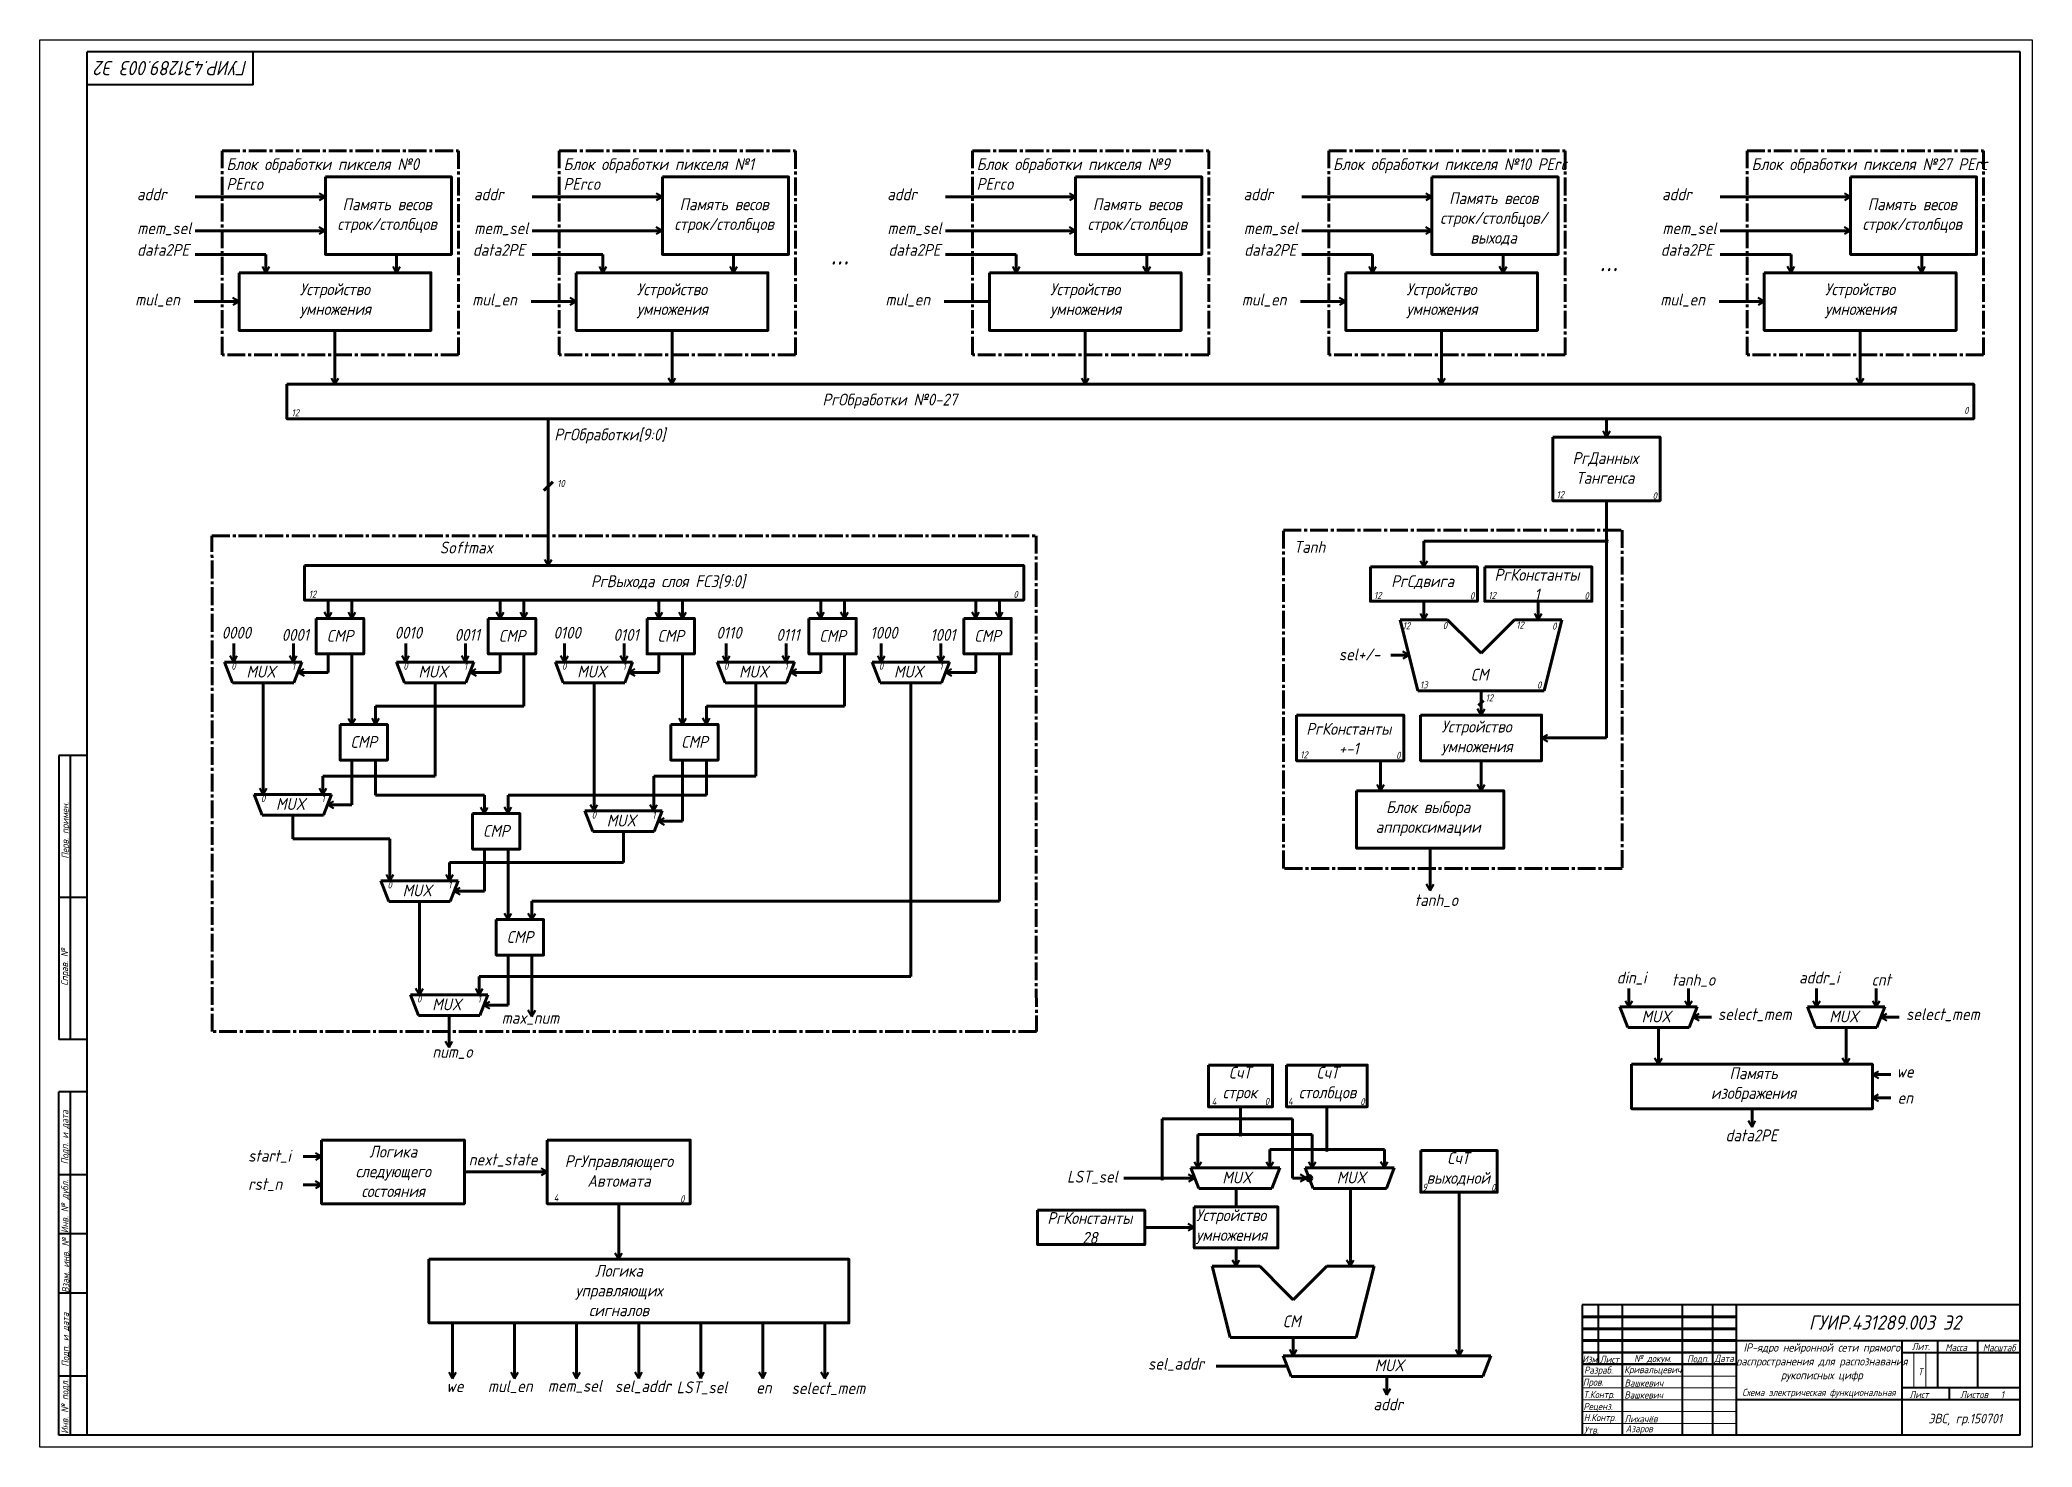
# Model space of a CAD drawing. Header units: millimetres. Extents: x -1351 to 2793, y -4756 to -707.
# Drawn here: x -53 to 788, y -4303 to -3709 of the extents above; entities that cross this region are included whole.
import ezdxf

# ---------------------------------------------------------------- set-up
doc = ezdxf.new("R2010")
doc.units = ezdxf.units.MM
doc.header["$LTSCALE"] = 0.5
doc.linetypes.add('CENTER2', pattern=[1.125, 0.75, -0.125, 0.125, -0.125])
doc.layers.get('0').update_dxf_attribs({"lineweight": 60})
doc.layers.add('4-текст', color=7, linetype='Continuous', true_color=0x000000)
doc.layers.add('KONTUR', color=7, linetype='Continuous')
doc.layers.add('Основная', color=7, linetype='Continuous', lineweight=40)
doc.layers.add('тонкая', color=7, linetype='Continuous', lineweight=20)
doc.styles.get("Standard").update_dxf_attribs({"font": 'ISOCPEUI.TTF', "width": 0.9})

msp = doc.modelspace()

# ---------------------------------------------------------------- texts
at = {"layer": '4-текст', "attachment_point": 1}
for s, width, insert, char_height, rotation in [('\\pxqc;{\\fISOCPEUR|b0|i1|c204|p34;ГУИР.431289.003 Э2}', 70.0582, (37.43, -3724), 6, 180), ('\\pxqc;{\\fISOCPEUR|b0|i1|c204|p34;Перв. примен.}', 23.7354, (-44.05, -4054.63), 3, 90), ('\\pxqc;{\\fISOCPEUR|b0|i1|c204|p34;Справ. №}', 23.7354, (-44.28, -4112.28), 3, 90), ('\\pxqc;{\\fISOCPEUR|b0|i1|c204|p34;Подп. и дата}', 23.7354, (-44.17, -4184.14), 3, 90), ('\\pxqc;{\\fISOCPEUR|b0|i1|c204|p34;Инв. № дубл.}', 23.7354, (-44.16, -4213.33), 3, 90), ('\\pxqc;{\\fISOCPEUR|b0|i1|c204|p34;Взам. инв. №}', 23.7354, (-43.83, -4238.21), 3, 90), ('\\pxqc;{\\fISOCPEUR|b0|i1|c204|p34;Подп. и дата}', 23.7354, (-43.99, -4269.6), 3, 90), ('\\pxqc;{\\fISOCPEUR|b0|i1|c204|p34;Инв. № подл.}', 23.7354, (-44.15, -4297.78), 3, 90)]:
    msp.add_mtext_dynamic_manual_height_columns(s, width=width, gutter_width=50, heights=[0], dxfattribs=dict(at, insert=insert, char_height=char_height, rotation=rotation))
for s, width, insert, char_height in [('{\\fISOCPEUR|b0|i1|c204|p34;Блок обработки} {\\fISOCPEUR|b0|i1|c204|p34;пикселя №}0 PErco', 92.7196, (25.54, -3759.05), 5), ('{\\fISOCPEUR|b0|i1|c204|p34;Блок обработки} {\\fISOCPEUR|b0|i1|c204|p34;пикселя №}1 PErco', 92.7196, (167.81, -3759.05), 5), ('{\\fISOCPEUR|b0|i1|c204|p34;Блок обработки} {\\fISOCPEUR|b0|i1|c204|p34;пикселя №}9 PErco', 92.7196, (342.24, -3759.05), 5), ('{\\fISOCPEUR|b0|i1|c204|p34;Блок обработки} {\\fISOCPEUR|b0|i1|c204|p34;пикселя №}10 PErc', 97.9433, (492.66, -3759.05), 5), ('{\\fISOCPEUR|b0|i1|c204|p34;Блок обработки} {\\fISOCPEUR|b0|i1|c204|p34;пикселя №}27 PErc', 97.9433, (669.34, -3759.05), 5), ('\\pxqc;addr', 17.3465, (-14.68, -3771.75), 5), ('\\pxqc;{\\fISOCPEUR|b0|i1|c204|p34;Память весов} {\\fISOCPEUR|b0|i1|c204|p34;строк/столбцов }', 43.2183, (71.75, -3775.98), 5), ('\\pxqc;addr', 17.3465, (127.6, -3771.75), 5), ('\\pxqc;{\\fISOCPEUR|b0|i1|c204|p34;Память весов} {\\fISOCPEUR|b0|i1|c204|p34;строк/столбцов }', 43.2183, (214.02, -3775.98), 5), ('\\pxqc;addr', 17.3465, (302.03, -3771.75), 5), ('\\pxqc;{\\fISOCPEUR|b0|i1|c204|p34;Память весов} {\\fISOCPEUR|b0|i1|c204|p34;строк/столбцов }', 43.2183, (388.45, -3775.98), 5), ('\\pxqc;addr', 17.3465, (452.45, -3771.75), 5), ('\\pxqc;{\\fISOCPEUR|b0|i1|c204|p34;Память весов} {\\fISOCPEUR|b0|i1|c204|p34;строк/столбцов}/{\\fISOCPEUR|b0|i1|c204|p34;\\Pвыхода }', 43.2183, (538.87, -3773.41), 5), ('\\pxqc;addr', 17.3465, (629.12, -3771.75), 5), ('\\pxqc;{\\fISOCPEUR|b0|i1|c204|p34;Память весов} {\\fISOCPEUR|b0|i1|c204|p34;строк/столбцов }', 43.2183, (715.55, -3775.98), 5), ('\\pxqc;mem_sel', 17.3465, (-9.32, -3786.04), 5), ('\\pxqc;mem_sel', 17.3465, (132.95, -3786.04), 5), ('\\pxqc;mem_sel', 17.3465, (307.38, -3786.04), 5), ('\\pxqc;mem_sel', 17.3465, (457.8, -3786.04), 5), ('\\pxqc;mem_sel', 17.3465, (634.48, -3786.04), 5), ('\\pxqc;data2PE', 22.0464, (-12.23, -3795.23), 5), ('\\pxqc;data2PE', 22.0464, (129.52, -3795.23), 5), ('\\pxqc;data2PE', 22.0464, (304.93, -3795.23), 5), ('\\pxqc;data2PE', 22.0464, (455.12, -3795.23), 5), ('\\pxqc;data2PE', 22.0464, (630.95, -3795.23), 5), ('\\pxqc;...', 17.3465, (275.75, -3793.96), 10), ('\\pxqc;...', 17.3465, (600.38, -3796.75), 10), ('mul_en', 23.0277, (-12.97, -3816.17), 5), ('{\\fISOCPEUR|b0|i1|c204|p34;Устройство\\Pумножения}', 27.0464, (56.53, -3811.86), 5), ('mul_en', 23.0277, (129.3, -3816.17), 5), ('{\\fISOCPEUR|b0|i1|c204|p34;Устройство\\Pумножения}', 27.0464, (198.8, -3811.86), 5), ('mul_en', 23.0277, (303.73, -3816.17), 5), ('{\\fISOCPEUR|b0|i1|c204|p34;Устройство\\Pумножения}', 27.0464, (373.23, -3811.86), 5), ('mul_en', 23.0277, (454.15, -3816.17), 5), ('{\\fISOCPEUR|b0|i1|c204|p34;Устройство\\Pумножения}', 27.0464, (523.65, -3811.86), 5), ('mul_en', 23.0277, (630.83, -3816.17), 5), ('{\\fISOCPEUR|b0|i1|c204|p34;Устройство\\Pумножения}', 27.0464, (700.33, -3811.86), 5), ('\\pxqc;{\\fISOCPEUR|b0|i1|c204|p34;РгОбработки} {\\fISOCPEUR|b0|i1|c204|p34;№0}-27', 62.6617, (274.22, -3858.41), 5), ('12', 3, (53.02, -3864.97), 3), ('0', 3, (759.09, -3863.99), 3), ('\\pxqc;{\\fISOCPEUR|b0|i1|c204|p34;РгОбработки}[9:0]', 22.0059, (176.37, -3873.14), 5), ('\\pxqc;{\\fISOCPEUR|b0|i1|c204|p34;РгДанных Тангенса}', 27.0464, (594.03, -3883.1), 5), ('1{\\fISOCPEUR|b0|i1|c204|p34;0}', 3, (165.14, -3894.81), 3), ('12', 3, (587.01, -3899.54), 3), ('0', 3, (627.54, -3900), 3), ('\\pxqc;Softmax', 22.0059, (115.78, -3920.87), 5), ('\\pxqc;Tanh', 22.0059, (471.72, -3920.6), 5), ('\\pxqc;{\\fISOCPEUR|b0|i1|c204|p34;РгВыхода} {\\fISOCPEUR|b0|i1|c204|p34;слоя }FC3[9:0]', 238.1554, (92.85, -3935.09), 5), ('\\pxqc;{\\fISOCPEUR|b0|i1|c204|p34;РгСдвига }', 27.0464, (516.95, -3935.07), 5), ('\\pxqc;{\\fISOCPEUR|b0|i1|c204|p34;РгКонстанты 1}', 27.0464, (565.23, -3932.35), 5), ('12', 3, (60.26, -3941.54), 3), ('0', 3, (357.72, -3941.72), 3), ('12', 3, (509.93, -3942.06), 3), ('0', 3, (550.46, -3942.23), 3), ('12', 3, (558.21, -3942.06), 3), ('0', 3, (598.75, -3942.23), 3), ('\\pxqc;0000', 16.2459, (21.6, -3956.82), 5), ('\\pxqc;0001', 16.2459, (46.51, -3957.74), 5), ('\\pxqc;CMP', 20, (63.47, -3958.14), 5), ('\\pxqc;0010', 16.2459, (94.21, -3956.82), 5), ('\\pxqc;0011', 16.2459, (119.12, -3957.74), 5), ('\\pxqc;CMP', 20, (136.08, -3958.14), 5), ('\\pxqc;0100', 16.2459, (161.22, -3956.82), 5), ('\\pxqc;0101', 16.2459, (186.13, -3957.74), 5), ('\\pxqc;CMP', 20, (203.09, -3958.14), 5), ('\\pxqc;0110', 16.2459, (229.54, -3956.82), 5), ('\\pxqc;0111', 16.2459, (254.45, -3957.74), 5), ('\\pxqc;CMP', 20, (271.41, -3958.14), 5), ('\\pxqc;1000', 16.2459, (294.95, -3956.82), 5), ('\\pxqc;1001', 16.2459, (319.86, -3957.74), 5), ('\\pxqc;CMP', 20, (336.82, -3958.14), 5), ('12', 3, (522.04, -3954.88), 3), ('0', 3, (538.97, -3954.8), 3), ('12', 3, (569.99, -3954.58), 3), ('0', 3, (585.16, -3955.02), 3), ('\\pxqc;sel+/-', 26.031, (490.81, -3965.96), 5), ('0', 3, (27.59, -3971.94), 3), ('\\pxqc;MUX', 16.2459, (32.03, -3973.25), 5), ('1', 3, (53.17, -3971.97), 3), ('0', 3, (100.2, -3971.94), 3), ('\\pxqc;MUX', 16.2459, (104.64, -3973.25), 5), ('1', 3, (125.78, -3971.97), 3), ('0', 3, (167.21, -3971.94), 3), ('\\pxqc;MUX', 16.2459, (171.65, -3973.25), 5), ('1', 3, (192.79, -3971.97), 3), ('0', 3, (235.53, -3971.94), 3), ('\\pxqc;MUX', 16.2459, (239.97, -3973.25), 5), ('1', 3, (261.11, -3971.97), 3), ('0', 3, (300.94, -3971.94), 3), ('\\pxqc;MUX', 16.2459, (305.38, -3973.25), 5), ('1', 3, (326.52, -3971.97), 3), ('{\\fISOCPEUR|b0|i1|c204|p34;СМ}', 27.0464, (550.83, -3974.52), 5), ('13', 3, (529.34, -3979.83), 3), ('12', 3, (557.06, -3985.28), 3), ('0', 3, (578.74, -3979.88), 3), ('\\pxqc;CMP', 20, (73.49, -4002.92), 5), ('\\pxqc;CMP', 20, (213.1, -4002.89), 5), ('\\pxqc;{\\fISOCPEUR|b0|i1|c204|p34;РгКонстанты +-1}', 27.0464, (485.79, -3997.4), 5), ('{\\fISOCPEUR|b0|i1|c204|p34;Устройство\\Pумножения}', 27.0464, (538.44, -3996.44), 5), ('12', 3, (478.77, -4009.38), 3), ('0', 3, (519.3, -4009.56), 3), ('0', 3, (40.08, -4027.8), 3), ('1', 3, (65.66, -4027.84), 3), ('\\pxqc;MUX', 16.2459, (44.51, -4029.11), 5), ('0', 3, (179.7, -4034.8), 3), ('\\pxqc;MUX', 16.2459, (184.13, -4036.11), 5), ('1', 3, (205.27, -4034.84), 3), ('\\pxqc;{\\fISOCPEUR|b0|i1|c204|p34;Блок выбора аппроксимации}', 42.2543, (511.69, -4030.45), 5), ('\\pxqc;CMP', 20, (129.41, -4040.47), 5), ('0', 3, (93.53, -4064.27), 3), ('\\pxqc;MUX', 16.2459, (97.97, -4065.58), 5), ('1', 3, (119.11, -4064.3), 3), ('\\pxqc;tanh_o', 31.7547, (520.44, -4069.66), 5), ('\\pxqc;CMP', 20, (139.42, -4085.25), 5), ('\\pxqc;din_i', 16.2459, (610.54, -4102.36), 5), ('\\pxqc;tanh_o', 16.2459, (636.75, -4103.28), 5), ('\\pxqc;addr_i', 16.2459, (689.76, -4102.36), 5), ('\\pxqc;cnt', 16.2459, (715.96, -4103.28), 5), ('0', 3, (106.02, -4112.39), 3), ('1', 3, (131.59, -4112.42), 3), ('\\pxqc;MUX', 16.2459, (110.45, -4113.69), 5), ('\\pxqc;max_num', 16.2459, (145.75, -4119.34), 5), ('\\pxqc;MUX', 16.2459, (620.97, -4118.79), 5), ('\\pxqc;select_mem', 40.9934, (650.18, -4117.8), 5), ('\\pxqc;MUX', 16.2459, (700.18, -4118.79), 5), ('\\pxqc;select_mem', 40.9934, (729.59, -4117.8), 5), ('\\pxqc;num_o', 16.2459, (112.88, -4133.7), 5), ('\\pxqc;{\\fISOCPEUR|b0|i1|c204|p34;СчТ\\Pстрок}', 27.0464, (439.84, -4142.5), 5), ('\\pxqc;{\\fISOCPEUR|b0|i1|c204|p34;СчТ\\Pстолбцов}', 27.0464, (476.82, -4142.5), 5), ('\\pxqc;{\\fISOCPEUR|b0|i1|c204|p34;Память изображения}', 27.0464, (656.67, -4142.76), 5), ('\\pxqc;we', 16.4361, (725.88, -4142.06), 5), ('{\\fISOCPEUR|b0|i1|c204|p34;4}', 3, (441.39, -4155.69), 3), ('{\\fISOCPEUR|b0|i1|c204|p34;0}', 3, (463.8, -4155.63), 3), ('{\\fISOCPEUR|b0|i1|c204|p34;4}', 3, (473.65, -4155.55), 3), ('{\\fISOCPEUR|b0|i1|c204|p34;0}', 3, (504.14, -4155.74), 3), ('\\pxqc;en', 16.4361, (725.99, -4153.1), 5), ('\\pxqc;data2PE', 16.2459, (661.18, -4168.99), 5), ('start_i', 26.031, (34.71, -4177.58), 5), ('\\pxqc;{\\fISOCPEUR|b0|i1|c204|p34;Логика следующего состояния}', 27.0464, (82.42, -4175.83), 5), ('next_state', 26.031, (127.84, -4179.18), 5), ('\\pxqc;{\\fISOCPEUR|b0|i1|c204|p34;СчТ\\Pвыходной}', 27.0464, (532.02, -4178.57), 5), ('\\pxqc;{\\fISOCPEUR|b0|i1|c204|p34;РгУправляющего\\PАвтомата}', 27.0464, (177.7, -4179.86), 5), ('LST_sel', 24.6422, (380.35, -4186.4), 5), ('\\pxqc;MUX', 16.2459, (443.97, -4186.75), 5), ('\\pxqc;MUX', 16.2459, (492.26, -4186.75), 5), ('rst_n', 26.031, (34.71, -4189.52), 5), ('4', 3, (163.7, -4196.3), 3), ('9', 3, (530.32, -4191.87), 3), ('{\\fISOCPEUR|b0|i1|c204|p34;0}', 3, (559.43, -4191.97), 3), ('0', 3, (217.04, -4196.76), 3), ('\\pxqc;{\\fISOCPEUR|b0|i1|c204|p34;РгКонстанты }28', 27.0464, (376.49, -4203.88), 5), ('{\\fISOCPEUR|b0|i1|c204|p34;Устройство\\Pумножения}', 27.0464, (434.86, -4202.67), 5), ('\\pxqc;{\\fISOCPEUR|b0|i1|c204|p34;Логика управляющих сигналов}', 27.0464, (177.7, -4226.12), 5), ('{\\fISOCPEUR|b0|i1|c204|p34;СМ}', 27.0464, (471.51, -4247.46), 5), ('\\pxqc;{\\fISOCPEUR|b0|i1|c204|p34;ГУИР.431289.003 Э2}', 87.1666, (682.03, -4247.47), 6), ('\\pxqc;IP-{\\fISOCPEUR|b0|i1|c204|p34;ядро нейронной сети прямого распространения для распознавания рукописных цифр}', 73.7653, (662.1, -4259.27), 3.5), ('\\pxqc;{\\fISOCPEUR|b0|i1|c204|p34;Лит.}', 5.9291, (737.82, -4259.09), 3), ('\\pxqc;{\\fISOCPEUR|b0|i1|c204|p34;Масса}', 5.9291, (752.73, -4259.47), 3), ('\\pxqc;{\\fISOCPEUR|b0|i1|c204|p34;Масштаб}', 13.0303, (767.36, -4259.61), 3), ('\\pxqc;sel_addr', 29.871, (411.46, -4265.36), 5), ('\\pxqc;MUX', 16.2459, (508.3, -4266.05), 5), ('\\pxqc;{\\fISOCPEUR|b0|i1|c204|p34;Изм.}', 7.9266, (597.47, -4264.45), 3), ('\\pxqc;{\\fISOCPEUR|b0|i1|c204|p34;Разраб.}', 17.3975, (595.99, -4269.05), 3), ('\\pxqc;{\\fISOCPEUR|b0|i1|c204|p34;Лист}', 7.9266, (605.4, -4264.51), 3), ('\\pxqc;{\\fISOCPEUR|b0|i1|c204|p34;Кривальцевич}', 24.591, (615.34, -4268.86), 3), ('{\\fISOCPEUR|b0|i1|c204|p34;№ докум.}', 15.8534, (619.76, -4264.13), 3), ('\\pxqc;{\\fISOCPEUR|b0|i1|c204|p34;Подп.}', 7.9266, (642.73, -4264.28), 3), ('\\pxqc;{\\fISOCPEUR|b0|i1|c204|p34;Дата}', 7.9266, (653.8, -4264.1), 3), ('\\pxqc;{\\fISOCPEUR|b0|i1|c204|p34;Т}', 5.9291, (737.65, -4269.81), 3), ('we', 8.4614, (118.31, -4274.83), 5), ('mul_en', 23.0277, (135.94, -4274.79), 5), ('\\pxqc;mem_sel', 17.3465, (163.98, -4274.67), 5), ('\\pxqc;sel_addr', 29.871, (186.39, -4274.85), 5), ('LST_sel', 24.6422, (215.56, -4275.32), 5), ('en', 8.4614, (249.13, -4275.43), 5), ('\\pxqc;select_mem', 40.9934, (259.14, -4275.64), 5), ('\\pxqc;{\\fISOCPEUR|b0|i1|c204|p34;Пров.}', 17.4327, (593.73, -4274.12), 3), ('\\pxqc;{\\fISOCPEUR|b0|i1|c204|p34;Т.Контр.}', 18, (595.94, -4279.39), 3), ('\\pxqc;{\\fISOCPEUR|b0|i1|c204|p34;Вашкевич}', 17.8353, (614.89, -4279.55), 3), ('\\pxqc;{\\fISOCPEUR|b0|i1|c204|p34;Вашкевич}', 17.8353, (614.98, -4274.51), 3), ('\\pxqc;{\\fISOCPEUR|b0|i1|c204|p34;Схема электрическая функциональная}', 72.5035, (661.53, -4278.46), 3), ('\\pxqc;{\\fISOCPEUR|b0|i1|c204|p34;Лист}', 5.9291, (737.08, -4279.39), 3), ('\\pxqc;{\\fISOCPEUR|b0|i1|c204|p34;Листов}', 5.9291, (760.33, -4279.39), 3), ('\\pxqc;{\\fISOCPEUR|b0|i1|c204|p34;1}', 5.9291, (772.26, -4279.43), 3), ('addr', 16.2459, (509.72, -4282.47), 5), ('\\pxqc;{\\fISOCPEUR|b0|i1|c204|p34;Реценз.}', 16.9944, (596.05, -4284.42), 3), ('\\pxqc;{\\fISOCPEUR|b0|i1|c204|p34;ЭВС, гр.150701}', 40.863, (739.09, -4289), 4), ('\\pxqc;{\\fISOCPEUR|b0|i1|c204|p34;Утв.}', 16.5538, (593.4, -4294.4), 3), ('\\pxqc;{\\fISOCPEUR|b0|i1|c204|p34;Н.Контр.}', 17.3764, (596.61, -4289.1), 3), ('\\pxqc;{\\fISOCPEUR|b0|i1|c204|p34;Лихачёв}', 15.3131, (614.98, -4289.64), 3), ('\\pxqc;{\\fISOCPEUR|b0|i1|c204|p34;Азаров}', 12.881, (615.45, -4293.79), 3)]:
    msp.add_mtext_dynamic_manual_height_columns(s, width=width, gutter_width=50, heights=[0], dxfattribs=dict(at, insert=insert, char_height=char_height))

# ---------------------------------------------------------------- hatches: boundary and pattern name
h = msp.add_hatch(color=256)
h.dxf.hatch_style = 1
edge = h.paths.add_edge_path()
edge.add_arc((608.12, -3920.61), 0.362, 0, 360)
h = msp.add_hatch(color=256)
h.dxf.hatch_style = 1
edge = h.paths.add_edge_path()
edge.add_arc((453.63, -4171.01), 0.362, 0, 360)
h = msp.add_hatch(color=256)
h.dxf.hatch_style = 1
edge = h.paths.add_edge_path()
edge.add_arc((490.08, -4177.44), 0.362, 0, 360)
h = msp.add_hatch(color=256)
h.dxf.hatch_style = 1
edge = h.paths.add_edge_path()
edge.add_arc((420.51, -4189.53), 0.362, 0, 360)

# ---------------------------------------------------------------- linework, layer by layer
for p, q in [((67.31, -3775.36), (12.32, -3775.36)), ((209.58, -3775.36), (154.59, -3775.36)), ((384.01, -3775.36), (329.02, -3775.36)), ((534.43, -3775.36), (479.44, -3775.36)), ((711.11, -3775.36), (656.11, -3775.36)), ((67.31, -3789.65), (12.32, -3789.65)), ((209.58, -3789.65), (154.59, -3789.65)), ((384.01, -3789.65), (329.02, -3789.65)), ((534.43, -3789.65), (479.44, -3789.65)), ((711.11, -3789.65), (656.11, -3789.65)), ((42.22, -3799.62), (12.32, -3799.62)), ((42.22, -3799.62), (42.22, -3807.37)), ((97.36, -3799.62), (97.36, -3807.37)), ((184.49, -3799.62), (154.59, -3799.62)), ((184.49, -3799.62), (184.49, -3807.37)), ((239.63, -3799.62), (239.63, -3807.37)), ((358.92, -3799.62), (329.02, -3799.62)), ((358.92, -3799.62), (358.92, -3807.37)), ((414.06, -3799.62), (414.06, -3807.37)), ((509.34, -3799.62), (479.44, -3799.62)), ((509.34, -3799.62), (509.34, -3807.37)), ((564.48, -3799.62), (564.48, -3807.37)), ((686.02, -3799.62), (656.11, -3799.62)), ((686.02, -3799.62), (686.02, -3807.37)), ((741.16, -3799.62), (741.16, -3807.37)), ((30.89, -3819.53), (11.86, -3819.53)), ((173.17, -3819.53), (154.14, -3819.53)), ((347.6, -3819.53), (328.57, -3819.53)), ((498.02, -3819.53), (478.98, -3819.53)), ((674.69, -3819.53), (655.66, -3819.53)), ((71.36, -3831.69), (71.36, -3854.44)), ((213.64, -3831.69), (213.64, -3854.44)), ((388.07, -3831.69), (388.07, -3854.44)), ((538.49, -3831.69), (538.49, -3854.44)), ((715.16, -3831.69), (715.16, -3854.44)), ((161.41, -3868.97), (161.41, -3931.01)), ((608.11, -3868.97), (608.11, -3876.72)), ((159.55, -3899.28), (163.26, -3895.57)), ((608.11, -3903.59), (608.11, -4003.72)), ((608.11, -3920.64), (531.02, -3920.64)), ((531.02, -3920.64), (531.02, -3931.53)), ((68.47, -3945.54), (68.47, -3953.29)), ((78.49, -3945.52), (78.49, -3953.27)), ((141.08, -3945.54), (141.08, -3953.29)), ((151.1, -3945.52), (151.1, -3953.27)), ((208.09, -3945.54), (208.09, -3953.29)), ((218.1, -3945.52), (218.1, -3953.27)), ((276.41, -3945.54), (276.41, -3953.29)), ((286.43, -3945.52), (286.43, -3953.27)), ((341.82, -3945.54), (341.82, -3953.29)), ((351.83, -3945.52), (351.83, -3953.27)), ((531.02, -3946.06), (531.02, -3953.81)), ((579.31, -3946.06), (579.31, -3953.81)), ((521.02, -3953.81), (541.02, -3953.81)), ((528.52, -3983.81), (521.02, -3953.81)), ((541.02, -3953.81), (551.63, -3964.41)), ((555.17, -3967.95), (569.31, -3953.81)), ((569.31, -3953.81), (589.31, -3953.81)), ((581.81, -3983.81), (589.31, -3953.81)), ((28.6, -3963.93), (28.6, -3971.68)), ((53.8, -3963.93), (53.8, -3971.68)), ((68.47, -3968.29), (68.47, -3976.04)), ((78.49, -3968.27), (78.49, -3981.01)), ((101.21, -3963.93), (101.21, -3971.68)), ((126.41, -3963.93), (126.41, -3971.68)), ((141.08, -3968.29), (141.08, -3976.04)), ((151.1, -3968.27), (151.1, -3981.01)), ((168.22, -3963.93), (168.22, -3971.68)), ((193.42, -3963.93), (193.42, -3971.68)), ((208.09, -3968.29), (208.09, -3976.04)), ((218.1, -3968.27), (218.1, -3990.3)), ((236.54, -3963.93), (236.54, -3971.68)), ((261.75, -3963.93), (261.75, -3971.68)), ((276.41, -3968.29), (276.41, -3976.04)), ((286.43, -3968.27), (286.43, -3981.01)), ((301.95, -3963.93), (301.95, -3971.68)), ((327.15, -3963.93), (327.15, -3971.68)), ((341.82, -3968.29), (341.82, -3976.04)), ((351.83, -3968.27), (351.83, -3981.01)), ((517.02, -3968.81), (524.77, -3968.81)), ((551.63, -3964.41), (555.17, -3967.95)), ((57.39, -3971.68), (24.78, -3971.68)), ((24.78, -3971.68), (28.13, -3980.4)), ((57.39, -3971.68), (54.05, -3980.4)), ((63.47, -3976.04), (55.72, -3976.04)), ((63.47, -3976.04), (68.47, -3976.04)), ((130, -3971.68), (97.39, -3971.68)), ((97.39, -3971.68), (100.74, -3980.4)), ((130, -3971.68), (126.66, -3980.4)), ((136.08, -3976.04), (128.33, -3976.04)), ((136.08, -3976.04), (141.08, -3976.04)), ((197.01, -3971.68), (164.4, -3971.68)), ((164.4, -3971.68), (167.75, -3980.4)), ((197.01, -3971.68), (193.67, -3980.4)), ((203.09, -3976.04), (195.34, -3976.04)), ((203.09, -3976.04), (208.09, -3976.04)), ((265.34, -3971.68), (232.73, -3971.68)), ((232.73, -3971.68), (236.07, -3980.4)), ((265.34, -3971.68), (261.99, -3980.4)), ((271.41, -3976.04), (263.66, -3976.04)), ((271.41, -3976.04), (276.41, -3976.04)), ((330.74, -3971.68), (298.13, -3971.68)), ((298.13, -3971.68), (301.48, -3980.4)), ((330.74, -3971.68), (327.4, -3980.4)), ((336.82, -3976.04), (329.07, -3976.04)), ((336.82, -3976.04), (341.82, -3976.04)), ((28.13, -3980.4), (54.05, -3980.4)), ((41.09, -3980.4), (41.09, -4019.8)), ((78.49, -3981.01), (78.49, -3990.33)), ((100.74, -3980.4), (126.66, -3980.4)), ((113.7, -3980.4), (113.7, -4003.76)), ((151.1, -3990.3), (151.1, -3981.01)), ((167.75, -3980.4), (193.67, -3980.4)), ((180.71, -3980.4), (180.71, -4003.76)), ((236.07, -3980.4), (261.99, -3980.4)), ((249.03, -3980.4), (249.03, -4003.76)), ((286.43, -3990.27), (286.43, -3981.01)), ((301.48, -3980.4), (327.4, -3980.4)), ((314.44, -3980.4), (314.44, -4003.76)), ((351.83, -4072.63), (351.83, -3981.01)), ((528.52, -3983.81), (581.81, -3983.81)), ((555.17, -3983.81), (555.17, -3994.05)), ((78.49, -3990.33), (78.49, -3998.08)), ((88.5, -3990.3), (88.5, -3998.05)), ((88.5, -3990.3), (151.1, -3990.3)), ((218.1, -3990.3), (218.1, -3998.05)), ((228.12, -3990.27), (228.12, -3998.02)), ((228.12, -3990.27), (286.43, -3990.27)), ((554.12, -3989.97), (556.21, -3987.89)), ((113.7, -4003.76), (113.7, -4011.51)), ((113.7, -4019.8), (113.7, -4011.51)), ((180.71, -4003.76), (180.71, -4034.55)), ((249.03, -4003.76), (249.03, -4011.51)), ((249.03, -4019.8), (249.03, -4011.51)), ((314.44, -4003.76), (314.44, -4011.51)), ((314.44, -4104.38), (314.44, -4011.51)), ((608.11, -4003.72), (580.69, -4003.72)), ((41.09, -4019.8), (41.09, -4027.55)), ((66.29, -4019.8), (66.29, -4027.55)), ((66.29, -4019.8), (113.7, -4019.8)), ((78.49, -4013.08), (78.49, -4031.91)), ((88.5, -4013.05), (88.5, -4025.8)), ((205.91, -4019.8), (205.91, -4034.55)), ((205.91, -4019.8), (249.03, -4019.8)), ((218.1, -4013.05), (218.1, -4020.8)), ((228.12, -4013.02), (228.12, -4025.77)), ((512.72, -4013.38), (512.72, -4025.99)), ((555.17, -4013.38), (555.17, -4025.99)), ((69.88, -4027.55), (37.27, -4027.55)), ((37.27, -4027.55), (40.62, -4036.26)), ((69.88, -4027.55), (66.54, -4036.26)), ((88.5, -4027.87), (88.5, -4025.8)), ((134.41, -4027.87), (88.5, -4027.87)), ((134.41, -4027.87), (134.41, -4035.62)), ((144.42, -4027.85), (144.42, -4035.6)), ((144.42, -4027.85), (228.12, -4027.85)), ((218.1, -4038.91), (218.1, -4020.8)), ((228.12, -4027.85), (228.12, -4025.77)), ((40.62, -4036.26), (66.54, -4036.26)), ((53.58, -4036.26), (53.58, -4046.26)), ((78.49, -4031.91), (68.21, -4031.91)), ((209.5, -4034.55), (176.89, -4034.55)), ((176.89, -4034.55), (180.24, -4043.26)), ((209.5, -4034.55), (206.15, -4043.26)), ((180.24, -4043.26), (206.15, -4043.26)), ((193.2, -4043.26), (193.2, -4056.26)), ((215.58, -4038.91), (207.83, -4038.91)), ((215.58, -4038.91), (218.1, -4038.91)), ((94.54, -4046.26), (53.58, -4046.26)), ((94.54, -4046.26), (94.54, -4064.01)), ((134.41, -4050.62), (134.41, -4058.37)), ((144.42, -4050.6), (144.42, -4063.35)), ((533.65, -4050.32), (533.65, -4068.07)), ((119.74, -4056.26), (119.74, -4064.01)), ((119.74, -4056.26), (193.2, -4056.26)), ((134.41, -4058.37), (134.41, -4068.37)), ((123.33, -4064.01), (90.72, -4064.01)), ((90.72, -4064.01), (94.07, -4072.73)), ((123.33, -4064.01), (119.99, -4072.73)), ((129.41, -4068.37), (121.66, -4068.37)), ((129.41, -4068.37), (134.41, -4068.37)), ((144.42, -4063.35), (144.42, -4072.66)), ((94.07, -4072.73), (119.99, -4072.73)), ((107.03, -4072.73), (107.03, -4112.13)), ((144.42, -4072.66), (144.42, -4080.41)), ((154.44, -4072.63), (154.44, -4080.38)), ((154.44, -4072.63), (351.83, -4072.63)), ((144.42, -4095.41), (144.42, -4103.16)), ((154.44, -4095.38), (154.44, -4108.13)), ((144.42, -4103.16), (144.42, -4116.49)), ((135.82, -4112.13), (103.21, -4112.13)), ((103.21, -4112.13), (106.56, -4120.85)), ((132.23, -4104.38), (132.23, -4112.13)), ((132.23, -4104.38), (314.44, -4104.38)), ((135.82, -4112.13), (132.47, -4120.85)), ((154.44, -4108.13), (154.44, -4121.28)), ((617.54, -4109.48), (617.54, -4117.23)), ((642.75, -4109.48), (642.75, -4117.23)), ((696.76, -4109.48), (696.76, -4117.23)), ((721.96, -4109.48), (721.96, -4117.23)), ((106.56, -4120.85), (132.47, -4120.85)), ((119.52, -4120.85), (119.52, -4134.43)), ((141.9, -4116.49), (134.15, -4116.49)), ((144.42, -4116.49), (141.9, -4116.49)), ((646.34, -4117.23), (613.73, -4117.23)), ((613.73, -4117.23), (617.07, -4125.94)), ((646.34, -4117.23), (642.99, -4125.94)), ((725.55, -4117.23), (692.94, -4117.23)), ((692.94, -4117.23), (696.29, -4125.94)), ((725.55, -4117.23), (722.2, -4125.94)), ((617.07, -4125.94), (642.99, -4125.94)), ((630.03, -4125.94), (630.03, -4141.44)), ((652.41, -4121.59), (644.66, -4121.59)), ((696.29, -4125.94), (722.2, -4125.94)), ((709.25, -4125.94), (709.25, -4141.44)), ((731.63, -4121.59), (723.88, -4121.59)), ((728.13, -4145.85), (720.38, -4145.85)), ((453.58, -4159.39), (453.63, -4171.01)), ((490.07, -4159.39), (490.07, -4177.44)), ((669.54, -4160.25), (669.54, -4168)), ((728.13, -4155.63), (720.38, -4155.63)), ((475.51, -4164.54), (420.51, -4164.54)), ((420.51, -4164.54), (420.51, -4189.54)), ((453.58, -4171.11), (435.6, -4171.11)), ((435.6, -4171.11), (435.6, -4177.44)), ((453.58, -4171.11), (483.89, -4171.11)), ((475.51, -4189.54), (475.51, -4164.54)), ((483.89, -4171.11), (483.89, -4177.44)), ((435.6, -4177.44), (435.6, -4185.19)), ((466.05, -4177.44), (466.05, -4185.19)), ((490.07, -4177.44), (466.05, -4177.44)), ((483.89, -4177.44), (483.89, -4185.19)), ((490.07, -4177.44), (514.34, -4177.44)), ((514.34, -4177.44), (514.34, -4185.19)), ((57.96, -4180.43), (65.71, -4180.43)), ((126.01, -4186.92), (160.99, -4186.92)), ((470.24, -4185.19), (432.63, -4185.19)), ((432.63, -4185.19), (435.98, -4193.9)), ((470.24, -4185.19), (466.89, -4193.9)), ((518.52, -4185.19), (480.91, -4185.19)), ((480.91, -4185.19), (484.26, -4193.9)), ((518.52, -4185.19), (515.18, -4193.9)), ((57.96, -4192.36), (65.71, -4192.36)), ((434.3, -4189.54), (404.4, -4189.54)), ((435.98, -4193.9), (466.89, -4193.9)), ((451.7, -4193.9), (451.7, -4201.65)), ((481.46, -4189.54), (475.51, -4189.54)), ((484.26, -4193.9), (515.18, -4193.9)), ((499.99, -4193.9), (499.99, -4201.65)), ((545.84, -4195.47), (545.95, -4264.49)), ((191.14, -4200.36), (191.14, -4223.77)), ((499.99, -4201.65), (499.99, -4226.74)), ((434.05, -4210.32), (413.18, -4210.32)), ((451.7, -4218.99), (451.7, -4226.74)), ((441.7, -4226.74), (461.7, -4226.74)), ((449.2, -4256.74), (441.7, -4226.74)), ((461.7, -4226.74), (472.31, -4237.35)), ((475.85, -4240.88), (489.99, -4226.74)), ((489.99, -4226.74), (509.99, -4226.74)), ((502.49, -4256.74), (509.99, -4226.74)), ((472.31, -4237.35), (475.85, -4240.88)), ((120.99, -4250.64), (120.99, -4274.05)), ((147.18, -4250.64), (147.18, -4274.05)), ((173.37, -4250.64), (173.37, -4274.05)), ((199.56, -4250.64), (199.56, -4274.05)), ((225.75, -4250.64), (225.75, -4274.05)), ((251.94, -4250.64), (251.94, -4274.05)), ((278.13, -4250.64), (278.13, -4274.05)), ((662.77, -4248.07), (597.77, -4248.07)), ((662.77, -4253.07), (597.77, -4253.07)), ((449.2, -4256.74), (502.49, -4256.74)), ((475.85, -4256.74), (475.85, -4264.49)), ((662.77, -4258.07), (597.77, -4258.07)), ((473.28, -4268.85), (443.38, -4268.85)), ((559.22, -4264.49), (471.6, -4264.49)), ((471.6, -4264.49), (474.95, -4273.21)), ((559.22, -4264.49), (555.87, -4273.21)), ((474.95, -4273.21), (555.87, -4273.21)), ((515.41, -4273.21), (515.41, -4280.96)), ((732.77, -4298.07), (732.77, -4298.07)), ((732.77, -4298.07), (732.77, -4298.07)), ((732.77, -4298.07), (732.77, -4298.07))]:
    msp.add_line(p, q)
at = {"lineweight": 40}
for p, q in [((67.31, -3775.36), (64.71, -3773.86)), ((67.31, -3775.36), (64.71, -3776.84)), ((209.58, -3775.36), (206.98, -3776.84)), ((209.58, -3775.36), (206.99, -3773.86)), ((384.01, -3775.36), (381.41, -3776.84)), ((384.01, -3775.36), (381.42, -3773.86)), ((534.43, -3775.36), (531.83, -3776.84)), ((534.43, -3775.36), (531.84, -3773.86)), ((711.11, -3775.36), (708.51, -3773.86)), ((711.11, -3775.36), (708.51, -3776.84)), ((67.31, -3789.65), (64.71, -3788.15)), ((67.31, -3789.65), (64.71, -3791.13)), ((209.58, -3789.65), (206.98, -3791.13)), ((209.58, -3789.65), (206.99, -3788.15)), ((384.01, -3789.65), (381.41, -3791.13)), ((384.01, -3789.65), (381.42, -3788.15)), ((534.43, -3789.65), (531.83, -3791.13)), ((534.43, -3789.65), (531.84, -3788.15)), ((711.11, -3789.65), (708.51, -3788.15)), ((711.11, -3789.65), (708.51, -3791.13)), ((42.22, -3807.37), (40.73, -3804.76)), ((42.22, -3807.37), (43.72, -3804.77)), ((97.36, -3807.37), (95.87, -3804.76)), ((97.36, -3807.37), (98.86, -3804.77)), ((184.49, -3807.37), (183.01, -3804.76)), ((184.49, -3807.37), (185.99, -3804.77)), ((239.63, -3807.37), (238.14, -3804.76)), ((239.63, -3807.37), (241.13, -3804.77)), ((358.92, -3807.37), (357.44, -3804.76)), ((358.92, -3807.37), (360.42, -3804.77)), ((414.06, -3807.37), (412.57, -3804.76)), ((414.06, -3807.37), (415.56, -3804.77)), ((509.34, -3807.37), (507.85, -3804.76)), ((509.34, -3807.37), (510.84, -3804.77)), ((564.48, -3807.37), (562.99, -3804.76)), ((564.48, -3807.37), (565.98, -3804.77)), ((686.02, -3807.37), (684.53, -3804.76)), ((686.02, -3807.37), (687.52, -3804.77)), ((741.16, -3807.37), (739.67, -3804.76)), ((741.16, -3807.37), (742.66, -3804.77)), ((30.89, -3819.53), (28.3, -3818.03)), ((173.17, -3819.53), (170.57, -3818.03)), ((498.02, -3819.53), (495.42, -3818.03)), ((674.69, -3819.53), (672.1, -3818.03)), ((30.89, -3819.53), (28.29, -3821.01)), ((173.17, -3819.53), (170.56, -3821.01)), ((498.02, -3819.53), (495.41, -3821.01)), ((674.69, -3819.53), (672.09, -3821.01)), ((71.36, -3854.44), (69.88, -3851.83)), ((71.36, -3854.44), (72.87, -3851.84)), ((213.64, -3854.44), (212.15, -3851.83)), ((213.64, -3854.44), (215.14, -3851.84)), ((388.07, -3854.44), (386.58, -3851.83)), ((388.07, -3854.44), (389.57, -3851.84)), ((538.49, -3854.44), (537, -3851.83)), ((538.49, -3854.44), (539.99, -3851.84)), ((715.16, -3854.44), (713.68, -3851.83)), ((715.16, -3854.44), (716.67, -3851.84)), ((608.11, -3876.72), (606.62, -3874.11)), ((608.11, -3876.72), (609.61, -3874.12)), ((161.41, -3931.01), (159.92, -3928.4)), ((161.41, -3931.01), (162.91, -3928.41)), ((531.02, -3931.53), (529.54, -3928.92)), ((531.02, -3931.53), (532.52, -3928.93)), ((68.47, -3953.29), (66.98, -3950.69)), ((68.47, -3953.29), (69.97, -3950.7)), ((78.49, -3953.27), (77, -3950.66)), ((78.49, -3953.27), (79.99, -3950.67)), ((141.08, -3953.29), (139.59, -3950.69)), ((141.08, -3953.29), (142.58, -3950.7)), ((151.1, -3953.27), (149.61, -3950.66)), ((151.1, -3953.27), (152.6, -3950.67)), ((208.09, -3953.29), (206.6, -3950.69)), ((208.09, -3953.29), (209.59, -3950.7)), ((218.1, -3953.27), (216.62, -3950.66)), ((218.1, -3953.27), (219.61, -3950.67)), ((276.41, -3953.29), (274.93, -3950.69)), ((276.41, -3953.29), (277.91, -3950.7)), ((286.43, -3953.27), (284.94, -3950.66)), ((286.43, -3953.27), (287.93, -3950.67)), ((341.82, -3953.29), (340.33, -3950.69)), ((341.82, -3953.29), (343.32, -3950.7)), ((351.83, -3953.27), (350.35, -3950.66)), ((351.83, -3953.27), (353.34, -3950.67)), ((531.02, -3953.81), (529.54, -3951.2)), ((531.02, -3953.81), (532.52, -3951.21)), ((579.31, -3953.81), (577.82, -3951.2)), ((579.31, -3953.81), (580.81, -3951.21)), ((28.6, -3971.68), (27.12, -3969.08)), ((28.6, -3971.68), (30.1, -3969.09)), ((53.8, -3971.68), (52.32, -3969.08)), ((53.8, -3971.68), (55.3, -3969.09)), ((101.21, -3971.68), (99.73, -3969.08)), ((101.21, -3971.68), (102.71, -3969.09)), ((126.41, -3971.68), (124.93, -3969.08)), ((126.41, -3971.68), (127.91, -3969.09)), ((168.22, -3971.68), (166.73, -3969.08)), ((168.22, -3971.68), (169.72, -3969.09)), ((193.42, -3971.68), (191.94, -3969.08)), ((193.42, -3971.68), (194.92, -3969.09)), ((236.54, -3971.68), (235.06, -3969.08)), ((236.54, -3971.68), (238.04, -3969.09)), ((261.75, -3971.68), (260.26, -3969.08)), ((261.75, -3971.68), (263.25, -3969.09)), ((301.95, -3971.68), (300.46, -3969.08)), ((301.95, -3971.68), (303.45, -3969.09)), ((327.15, -3971.68), (325.67, -3969.08)), ((327.15, -3971.68), (328.65, -3969.09)), ((524.77, -3968.81), (522.17, -3970.29)), ((524.77, -3968.81), (522.18, -3967.31)), ((55.67, -3976.01), (58.27, -3974.51)), ((55.67, -3976.01), (58.28, -3977.5)), ((128.28, -3976.01), (130.88, -3974.51)), ((128.28, -3976.01), (130.89, -3977.5)), ((195.29, -3976.01), (197.89, -3974.51)), ((195.29, -3976.01), (197.9, -3977.5)), ((263.61, -3976.01), (266.21, -3974.51)), ((263.61, -3976.01), (266.22, -3977.5)), ((329.02, -3976.01), (331.62, -3974.51)), ((329.02, -3976.01), (331.63, -3977.5)), ((555.17, -3994.05), (553.68, -3991.45)), ((555.17, -3994.05), (556.67, -3991.46)), ((78.49, -3998.08), (77, -3995.47)), ((78.49, -3998.08), (79.99, -3995.48)), ((88.5, -3998.05), (87.02, -3995.44)), ((88.5, -3998.05), (90, -3995.45)), ((218.1, -3998.05), (216.62, -3995.44)), ((218.1, -3998.05), (219.61, -3995.45)), ((228.12, -3998.02), (226.63, -3995.42)), ((228.12, -3998.02), (229.62, -3995.43)), ((580.64, -4003.75), (583.24, -4002.25)), ((580.64, -4003.75), (583.25, -4005.23)), ((41.09, -4027.55), (39.6, -4024.94)), ((41.09, -4027.55), (42.59, -4024.95)), ((66.29, -4027.55), (64.81, -4024.94)), ((66.29, -4027.55), (67.79, -4024.95)), ((512.72, -4025.99), (511.23, -4023.39)), ((512.72, -4025.99), (514.22, -4023.4)), ((555.17, -4025.99), (553.68, -4023.39)), ((555.17, -4025.99), (556.67, -4023.4)), ((68.16, -4031.88), (70.76, -4030.38)), ((68.16, -4031.88), (70.76, -4033.36)), ((134.41, -4035.62), (132.92, -4033.02)), ((134.41, -4035.62), (135.91, -4033.03)), ((144.42, -4035.6), (142.94, -4032.99)), ((144.42, -4035.6), (145.93, -4033)), ((180.71, -4034.55), (179.22, -4031.94)), ((180.71, -4034.55), (182.21, -4031.95)), ((205.91, -4034.55), (204.42, -4031.94)), ((205.91, -4034.55), (207.41, -4031.95)), ((207.78, -4038.88), (210.37, -4037.38)), ((207.78, -4038.88), (210.38, -4040.36)), ((94.54, -4064.01), (93.06, -4061.41)), ((94.54, -4064.01), (96.04, -4061.42)), ((119.74, -4064.01), (118.26, -4061.41)), ((119.74, -4064.01), (121.24, -4061.42)), ((121.61, -4068.34), (124.21, -4066.84)), ((121.61, -4068.34), (124.22, -4069.83)), ((533.65, -4068.07), (532.17, -4065.46)), ((533.65, -4068.07), (535.16, -4065.47)), ((144.42, -4080.41), (142.94, -4077.8)), ((144.42, -4080.41), (145.93, -4077.81)), ((154.44, -4080.38), (152.96, -4077.77)), ((154.44, -4080.38), (155.94, -4077.78)), ((107.03, -4112.13), (105.54, -4109.52)), ((107.03, -4112.13), (108.53, -4109.53)), ((132.23, -4112.13), (130.75, -4109.52)), ((132.23, -4112.13), (133.73, -4109.53)), ((134.1, -4116.46), (136.7, -4114.96)), ((134.1, -4116.46), (136.7, -4117.94)), ((154.44, -4121.28), (152.96, -4118.68)), ((154.44, -4121.28), (155.94, -4118.68)), ((617.54, -4117.23), (616.06, -4114.62)), ((617.54, -4117.23), (619.05, -4114.63)), ((642.75, -4117.23), (641.26, -4114.62)), ((642.75, -4117.23), (644.25, -4114.63)), ((644.61, -4121.56), (647.21, -4120.06)), ((696.76, -4117.23), (695.27, -4114.62)), ((696.76, -4117.23), (698.26, -4114.63)), ((721.96, -4117.23), (720.47, -4114.62)), ((721.96, -4117.23), (723.46, -4114.63)), ((723.83, -4121.56), (726.42, -4120.06)), ((644.61, -4121.56), (647.22, -4123.04)), ((723.83, -4121.56), (726.43, -4123.04)), ((119.52, -4134.43), (118.03, -4131.83)), ((119.52, -4134.43), (121.02, -4131.84)), ((630.03, -4141.44), (628.55, -4138.83)), ((630.03, -4141.44), (631.53, -4138.84)), ((709.25, -4141.44), (707.76, -4138.83)), ((709.25, -4141.44), (710.75, -4138.84)), ((720.33, -4145.82), (722.93, -4144.32)), ((720.33, -4145.82), (722.94, -4147.31)), ((720.33, -4155.6), (722.93, -4154.1)), ((720.33, -4155.6), (722.94, -4157.08)), ((669.54, -4168), (668.05, -4165.39)), ((669.54, -4168), (671.04, -4165.4)), ((65.71, -4180.43), (63.11, -4178.92)), ((65.71, -4180.43), (63.1, -4181.91)), ((160.99, -4186.92), (158.39, -4188.41)), ((160.99, -4186.92), (158.4, -4185.42)), ((434.3, -4189.54), (431.7, -4188.04)), ((435.6, -4185.19), (434.12, -4182.58)), ((435.6, -4185.19), (437.1, -4182.59)), ((466.05, -4185.19), (464.57, -4182.58)), ((466.05, -4185.19), (467.56, -4182.59)), ((481.46, -4189.54), (478.86, -4188.04)), ((483.89, -4185.19), (482.4, -4182.58)), ((483.89, -4185.19), (485.39, -4182.59)), ((514.34, -4185.19), (512.85, -4182.58)), ((514.34, -4185.19), (515.84, -4182.59)), ((65.71, -4192.36), (63.1, -4193.85)), ((65.71, -4192.36), (63.11, -4190.86)), ((434.3, -4189.54), (431.69, -4191.03)), ((481.46, -4189.54), (478.85, -4191.03)), ((434.05, -4210.32), (431.44, -4211.81)), ((434.05, -4210.32), (431.45, -4208.82)), ((191.14, -4223.77), (189.66, -4221.16)), ((191.14, -4223.77), (192.65, -4221.17)), ((451.7, -4226.74), (450.22, -4224.14)), ((451.7, -4226.74), (453.21, -4224.15)), ((499.99, -4226.74), (498.5, -4224.14)), ((499.99, -4226.74), (501.49, -4224.15)), ((475.85, -4264.49), (474.36, -4261.89)), ((475.85, -4264.49), (477.35, -4261.89)), ((545.95, -4264.49), (544.46, -4261.89)), ((545.95, -4264.49), (547.45, -4261.89)), ((120.99, -4274.05), (119.51, -4271.45)), ((120.99, -4274.05), (122.49, -4271.45)), ((147.18, -4274.05), (145.7, -4271.45)), ((147.18, -4274.05), (148.68, -4271.45)), ((173.37, -4274.05), (171.89, -4271.45)), ((173.37, -4274.05), (174.87, -4271.45)), ((199.56, -4274.05), (198.08, -4271.45)), ((199.56, -4274.05), (201.06, -4271.45)), ((225.75, -4274.05), (224.26, -4271.45)), ((225.75, -4274.05), (227.25, -4271.45)), ((251.94, -4274.05), (250.45, -4271.45)), ((251.94, -4274.05), (253.44, -4271.45)), ((278.13, -4274.05), (276.64, -4271.45)), ((278.13, -4274.05), (279.63, -4271.45)), ((515.41, -4280.96), (513.93, -4278.35)), ((515.41, -4280.96), (516.91, -4278.36))]:
    msp.add_line(p, q, dxfattribs=at)
at = {"lineweight": 50}
for p, q in [((662.77, -4263.07), (597.77, -4263.07)), ((662.77, -4268.07), (597.77, -4268.07))]:
    msp.add_line(p, q, dxfattribs=at)
at = {"linetype": 'CENTER2', "ltscale": 20}
for points in [[(23.7, -3755.96), (123.48, -3755.96), (123.48, -3841.96), (23.7, -3841.96)], [(165.97, -3755.96), (265.76, -3755.96), (265.76, -3841.96), (165.97, -3841.96)], [(340.4, -3755.96), (440.19, -3755.96), (440.19, -3841.96), (340.4, -3841.96)], [(490.82, -3755.96), (590.61, -3755.96), (590.61, -3841.96), (490.82, -3841.96)], [(667.5, -3755.96), (767.28, -3755.96), (767.28, -3841.96), (667.5, -3841.96)], [(19.44, -3918.44), (367.33, -3918.44), (367.42, -4127.64), (19.53, -4127.64)], [(614.74, -4058.77), (471.72, -4058.77), (471.72, -3916.05), (614.74, -3916.05)]]:
    msp.add_lwpolyline(points, close=True, dxfattribs=at)
for points in [[(67.31, -3766.91), (120.53, -3766.91), (120.53, -3799.62), (67.31, -3799.62)], [(209.58, -3766.91), (262.8, -3766.91), (262.8, -3799.62), (209.58, -3799.62)], [(384.01, -3766.91), (437.23, -3766.91), (437.23, -3799.62), (384.01, -3799.62)], [(534.43, -3766.91), (587.65, -3766.91), (587.65, -3799.62), (534.43, -3799.62)], [(711.11, -3766.91), (764.33, -3766.91), (764.33, -3799.62), (711.11, -3799.62)], [(30.89, -3807.37), (111.84, -3807.37), (111.84, -3831.69), (30.89, -3831.69)], [(173.17, -3807.37), (254.11, -3807.37), (254.11, -3831.69), (173.17, -3831.69)], [(347.6, -3807.37), (428.54, -3807.37), (428.54, -3831.69), (347.6, -3831.69)], [(498.02, -3807.37), (578.96, -3807.37), (578.96, -3831.69), (498.02, -3831.69)], [(674.69, -3807.37), (755.64, -3807.37), (755.64, -3831.69), (674.69, -3831.69)], [(51.07, -3854.44), (763.14, -3854.44), (763.14, -3868.97), (51.07, -3868.97)], [(585.49, -3876.72), (630.72, -3876.72), (630.72, -3903.59), (585.49, -3903.59)], [(58.48, -3931.01), (362.11, -3931.01), (362.11, -3945.54), (58.48, -3945.54)], [(508.41, -3931.53), (553.64, -3931.53), (553.64, -3946.06), (508.41, -3946.06)], [(556.7, -3931.53), (601.92, -3931.53), (601.92, -3946.06), (556.7, -3946.06)], [(63.47, -3953.29), (83.47, -3953.29), (83.47, -3968.29), (63.47, -3968.29)], [(136.08, -3953.29), (156.08, -3953.29), (156.08, -3968.29), (136.08, -3968.29)], [(203.09, -3953.29), (223.09, -3953.29), (223.09, -3968.29), (203.09, -3968.29)], [(271.41, -3953.29), (291.41, -3953.29), (291.41, -3968.29), (271.41, -3968.29)], [(336.82, -3953.29), (356.82, -3953.29), (356.82, -3968.29), (336.82, -3968.29)], [(477.25, -3994.05), (522.48, -3994.05), (522.48, -4013.38), (477.25, -4013.38)], [(529.64, -3994.05), (580.69, -3994.05), (580.69, -4013.38), (529.64, -4013.38)], [(73.49, -3998.08), (93.49, -3998.08), (93.49, -4013.08), (73.49, -4013.08)], [(213.1, -3998.05), (233.1, -3998.05), (233.1, -4013.05), (213.1, -4013.05)], [(502.57, -4025.99), (564.74, -4025.99), (564.74, -4050.32), (502.57, -4050.32)], [(129.41, -4035.62), (149.41, -4035.62), (149.41, -4050.62), (129.41, -4050.62)], [(139.42, -4080.41), (159.42, -4080.41), (159.42, -4095.41), (139.42, -4095.41)], [(440.02, -4141.81), (467.14, -4141.81), (467.14, -4159.39), (440.02, -4159.39)], [(473.01, -4141.81), (507.13, -4141.81), (507.13, -4159.39), (473.01, -4159.39)], [(618.69, -4141.44), (720.38, -4141.44), (720.38, -4160.25), (618.69, -4160.25)], [(65.71, -4173.48), (126.01, -4173.48), (126.01, -4200.36), (65.71, -4200.36)], [(160.99, -4173.48), (221.3, -4173.48), (221.3, -4200.36), (160.99, -4200.36)], [(529.67, -4177.89), (562, -4177.89), (562, -4195.47), (529.67, -4195.47)], [(367.96, -4203.06), (413.18, -4203.06), (413.18, -4217.59), (367.96, -4217.59)], [(434.05, -4201.65), (469.36, -4201.65), (469.36, -4218.99), (434.05, -4218.99)], [(110.99, -4223.77), (288.3, -4223.77), (288.3, -4250.64), (110.99, -4250.64)]]:
    msp.add_lwpolyline(points, close=True)
for centre, radius in [((608.12, -3920.61), 0.362), ((453.63, -4171.01), 0.362), ((490.08, -4177.44), 0.362), ((420.51, -4189.53), 0.362), ((482.59, -4189.54), 1.13)]:
    msp.add_circle(centre, radius)
at = {"layer": 'KONTUR'}
for p, q in [((-53.23, -4303.07), (-53.23, -3709.07)), ((-53.23, -3709.07), (787.77, -3709.07)), ((787.77, -3709.07), (787.77, -4303.07)), ((787.77, -4303.07), (-53.23, -4303.07))]:
    msp.add_line(p, q, dxfattribs=at)
at = {"layer": 'Основная'}
for p, q in [((-33.23, -4258.07), (-33.23, -3714.07)), ((782.77, -3714.07), (-33.23, -3714.07)), ((36.77, -3728.07), (36.77, -3714.07)), ((782.77, -4298.07), (782.77, -3714.07)), ((36.77, -3728.07), (-33.23, -3728.07)), ((-45.23, -4011.07), (-45.23, -4131.07)), ((-33.23, -4011.07), (-45.23, -4011.07)), ((-40.23, -4131.07), (-40.23, -4011.07)), ((-33.23, -4071.07), (-45.23, -4071.07)), ((-33.23, -4131.07), (-45.23, -4131.07)), ((-45.23, -4298.07), (-45.23, -4153.07)), ((-33.23, -4153.07), (-45.23, -4153.07)), ((-40.23, -4298.07), (-40.23, -4153.07)), ((-33.23, -4188.07), (-45.23, -4188.07)), ((-33.23, -4213.07), (-45.23, -4213.07)), ((-33.23, -4238.07), (-45.23, -4238.07)), ((597.77, -4243.07), (597.77, -4298.07)), ((782.77, -4243.07), (597.77, -4243.07)), ((604.77, -4268.07), (604.77, -4243.07)), ((614.77, -4243.07), (614.77, -4298.07)), ((640.19, -4298.07), (640.19, -4243.07)), ((652.77, -4243.07), (652.77, -4298.07)), ((662.77, -4243.07), (662.77, -4298.07)), ((-33.23, -4298.07), (-33.23, -4258.07)), ((662.77, -4258.07), (782.77, -4258.07)), ((732.77, -4258.07), (732.77, -4298.07)), ((732.77, -4263.07), (782.77, -4263.07)), ((747.77, -4258.07), (747.77, -4278.07)), ((764.77, -4258.07), (764.77, -4278.07)), ((-33.23, -4273.07), (-45.23, -4273.07)), ((782.77, -4278.07), (732.77, -4278.07)), ((752.77, -4278.07), (752.77, -4283.07)), ((782.77, -4283.07), (662.77, -4283.07)), ((782.77, -4298.07), (-45.23, -4298.07))]:
    msp.add_line(p, q, dxfattribs=at)
at = {"layer": 'тонкая'}
for p, q in [((737.76, -4263.28), (737.76, -4278.07)), ((742.84, -4263.28), (742.84, -4278.07)), ((597.77, -4273.07), (662.77, -4273.07)), ((662.77, -4278.07), (597.77, -4278.07)), ((662.77, -4283.07), (597.77, -4283.07))]:
    msp.add_line(p, q, dxfattribs=at)
for points in [[(597.77, -4288.07), (662.77, -4288.07)], [(597.77, -4293.07), (662.77, -4293.07)]]:
    msp.add_lwpolyline(points, dxfattribs=at)

msp.set_redraw_order([(e.dxf.handle, doc.entitydb.next_handle()) for e in msp.query("TEXT MTEXT ATTDEF DIMENSION ARC_DIMENSION")])  # texts and dimensions are drawn at this point

doc.saveas('drawing.dxf')
